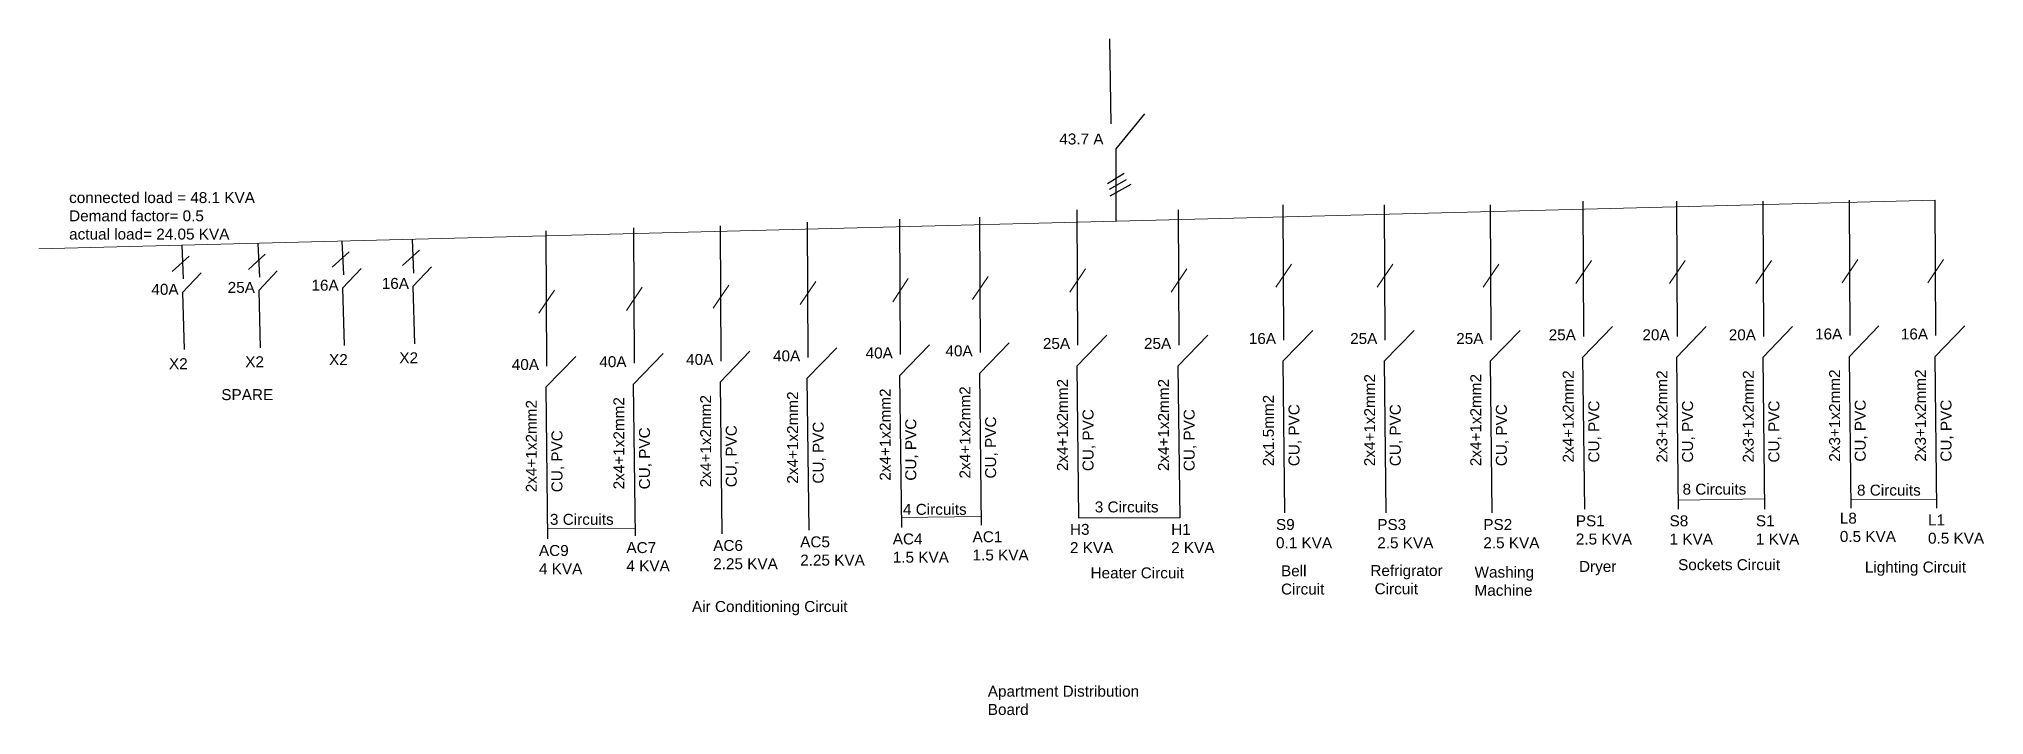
# Model space of a CAD drawing. Header units: inches. Extents: x 14 to 158, y 51 to 94.
# Drawn here: x 60.34 to 95.87, y 51.24 to 63.59 of the extents above; entities that cross this region are included whole.
import ezdxf

# ---------------------------------------------------------------- set-up
doc = ezdxf.new("R2010")
doc.units = ezdxf.units.IN
doc.header["$LTSCALE"] = 0.6
doc.header["$MEASUREMENT"] = 0
doc.linetypes.add('DASHED', pattern=[0.75, 0.5, -0.25])
doc.layers.add('AC-HI.WALL', color=3, linetype='DASHED')
for name, color, linetype, lineweight in [('Layer2', 250, 'Continuous', 0), ('POWER', 4, 'Continuous', 0), ('purple', 6, 'Continuous', 30), ('text', 3, 'Continuous', 0), ('TEXT-ELC', 3, 'Continuous', 0)]:
    doc.layers.add(name, color=color, linetype=linetype, lineweight=lineweight)
doc.styles.get("Standard").update_dxf_attribs({"font": 'arial.ttf'})

msp = doc.modelspace()

# ---------------------------------------------------------------- texts
at = {"layer": 'AC-HI.WALL', "linetype": 'Continuous', "char_height": 0.2, "attachment_point": 1}
for s, width, insert in [('43.7 A', 1.06562, (78.976, 61.864)), ('Apartment Distribution\\PBoard', 11.14375, (77.67, 51.775))]:
    msp.add_mtext_dynamic_manual_height_columns(s, width=width, gutter_width=1, heights=[0], dxfattribs=dict(at, insert=insert))
at = {"layer": 'text', "linetype": 'Continuous', "char_height": 0.2, "attachment_point": 1}
for s, width, insert in [('25A', 0.61992, (87.915, 58.287)), ('20A', 0.61992, (89.627, 58.287)), ('20A', 0.61992, (91.204, 58.287)), ('16A', 0.61992, (92.781, 58.302)), ('16A', 0.61992, (92.781, 58.302)), ('16A', 0.61992, (94.348, 58.302)), ('40A', 0.61992, (75.438, 57.955)), ('40A', 0.61992, (76.896, 57.994)), ('25A', 0.61992, (78.676, 58.129)), ('25A', 0.61992, (80.523, 58.129)), ('16A', 0.61992, (82.438, 58.219)), ('25A', 0.61992, (84.288, 58.219)), ('25A', 0.61992, (86.226, 58.219)), ('40A', 0.61992, (68.975, 57.744)), ('40A', 0.61992, (70.574, 57.796)), ('40A', 0.61992, (72.159, 57.836)), ('40A', 0.61992, (73.747, 57.902)), ('8 Circuits', 1.45268, (90.36, 55.467)), ('8 Circuits', 1.45268, (93.547, 55.449)), ('4 Circuits', 1.45268, (76.12, 55.098)), ('3 Circuits', 1.45268, (79.624, 55.142)), ('3 Circuits', 1.45268, (69.672, 54.915)), ('H3\\P2 KVA', 1.32804, (79.171, 54.732)), ('H1\\P2 KVA', 1.32804, (81.019, 54.732)), ('S9\\P0.1 KVA', 1.32804, (82.934, 54.821)), ('PS3\\P2.5 KVA', 1.32804, (84.784, 54.821)), ('PS2\\P2.5 KVA', 1.32804, (86.721, 54.821)), ('PS1\\P2.5 KVA', 1.32804, (88.411, 54.889)), ('S8\\P1 KVA', 1.32804, (90.123, 54.889)), ('S1\\P1 KVA', 1.32804, (91.7, 54.889)), ('L8\\P0.5 KVA', 1.32804, (93.233, 54.936)), ('L1\\P0.5 KVA', 1.32804, (94.844, 54.904)), ('AC7\\P4 KVA', 1.32804, (71.069, 54.399)), ('AC6\\P2.25 KVA', 1.32804, (72.654, 54.438)), ('AC5\\P2.25 KVA', 1.32804, (74.243, 54.504)), ('AC4\\P1.5 KVA', 1.32804, (75.934, 54.557)), ('AC1\\P1.5 KVA', 1.32804, (77.392, 54.597)), ('AC9\\P4 KVA', 1.32804, (69.471, 54.346))]:
    msp.add_mtext_dynamic_manual_height_columns(s, width=width, gutter_width=1, heights=[0], dxfattribs=dict(at, insert=insert))
at = {"layer": 'text', "linetype": 'Continuous', "char_height": 0.2, "attachment_point": 1, "rotation": 90}
for s, insert in [('2x4+1x2mm2', (77.153, 55.561)), ('2x4+1x2mm2', (78.933, 55.696)), ('2x4+1x2mm2', (80.78, 55.696)), ('2x4+1x2mm2', (84.545, 55.786)), ('2x4+1x2mm2', (86.483, 55.786)), ('2x4+1x2mm2', (88.172, 55.853)), ('2x3+1x2mm2', (89.884, 55.853)), ('2x3+1x2mm2', (91.461, 55.853)), ('2x3+1x2mm2', (93.038, 55.869)), ('2x3+1x2mm2', (93.038, 55.869)), ('2x3+1x2mm2', (94.605, 55.869)), ('2x4+1x2mm2', (69.232, 55.31)), ('2x4+1x2mm2', (70.831, 55.363)), ('2x4+1x2mm2', (72.416, 55.402)), ('2x4+1x2mm2', (74.004, 55.468)), ('2x4+1x2mm2', (75.695, 55.521)), ('2x1.5mm2', (82.695, 55.786)), ('CU, PVC', (83.163, 55.786)), ('CU, PVC', (85.013, 55.786)), ('CU, PVC', (86.951, 55.786)), ('CU, PVC', (88.64, 55.853)), ('CU, PVC', (90.352, 55.853)), ('CU, PVC', (91.929, 55.853)), ('CU, PVC', (93.506, 55.869)), ('CU, PVC', (93.506, 55.869)), ('CU, PVC', (95.073, 55.869)), ('CU, PVC', (72.884, 55.402)), ('CU, PVC', (74.472, 55.468)), ('CU, PVC', (76.163, 55.521)), ('CU, PVC', (77.621, 55.561)), ('CU, PVC', (79.401, 55.696)), ('CU, PVC', (81.248, 55.696)), ('CU, PVC', (69.7, 55.31)), ('CU, PVC', (71.299, 55.363))]:
    msp.add_mtext_dynamic_manual_height_columns(s, width=6.39155, gutter_width=1, heights=[0], dxfattribs=dict(at, insert=insert))
at = {"layer": 'TEXT-ELC', "linetype": 'Continuous', "char_height": 0.2, "attachment_point": 1}
for s, width, insert in [('connected load = 48.1 KVA\\PDemand factor= 0.5\\Pactual load= 24.05 KVA', 6.14041, (60.889, 60.794)), ('40A', 0.57474, (62.392, 59.118)), ('25A', 0.57474, (63.785, 59.153)), ('16A', 0.57474, (65.316, 59.193)), ('16A', 0.57474, (66.6, 59.226)), ('X2', 0.39623, (62.713, 57.759)), ('X2', 0.39623, (64.106, 57.795)), ('X2', 0.39623, (65.637, 57.834)), ('X2', 0.39623, (66.921, 57.867)), ('SPARE', 0.18831, (63.669, 57.194)), ('Dryer', 8.64529, (88.469, 54.055)), ('Sockets Circuit', 8.64529, (90.279, 54.087)), ('Lighting Circuit', 8.64529, (93.69, 54.044)), ('Heater Circuit', 8.64529, (79.547, 53.937)), ('Bell\\PCircuit', 8.64529, (83.026, 53.975)), ('Refrigrator\\P Circuit', 8.64529, (84.658, 53.98)), ('Washing\\PMachine', 8.64529, (86.561, 53.952)), ('Air Conditioning Circuit', 8.64529, (72.267, 53.323))]:
    msp.add_mtext_dynamic_manual_height_columns(s, width=width, gutter_width=1, heights=[0], dxfattribs=dict(at, insert=insert))

# ---------------------------------------------------------------- linework, layer by layer
at = {"layer": 'AC-HI.WALL', "linetype": 'Continuous'}
for p, q in [((80.158, 61.132), (79.858, 60.943)), ((80.196, 61.018), (79.888, 60.843)), ((80.284, 60.935), (79.897, 60.722))]:
    msp.add_line(p, q, dxfattribs=at)
at = {"layer": 'Layer2', "linetype": 'Continuous'}
for p, q in [((91.855, 55.193), (90.278, 55.164)), ((94.999, 55.183), (93.432, 55.174)), ((76.089, 54.848), (77.547, 54.868)), ((79.328, 54.844), (81.176, 54.844)), ((69.626, 54.642), (71.225, 54.651))]:
    msp.add_line(p, q, dxfattribs=at)
at = {"layer": 'POWER', "linetype": 'Continuous'}
msp.add_line((94.976, 60.646), (60.337, 59.755), dxfattribs=at)
at = {"layer": 'purple', "linetype": 'Continuous'}
for p, q in [((79.924, 62.043), (79.901, 63.593)), ((80.015, 61.587), (80.54, 62.225)), ((80.016, 60.261), (80.015, 61.587)), ((79.316, 58), (79.304, 60.473)), ((81.163, 58), (81.151, 60.473)), ((83.078, 58.09), (83.066, 60.563)), ((84.928, 58.09), (84.916, 60.563)), ((86.866, 58.09), (86.854, 60.563)), ((88.555, 58.157), (88.543, 60.63)), ((90.268, 58.157), (90.255, 60.63)), ((91.845, 58.157), (91.832, 60.63)), ((93.422, 58.173), (93.409, 60.646)), ((93.422, 58.173), (93.409, 60.646)), ((94.989, 58.173), (94.976, 60.646)), ((69.616, 57.614), (69.603, 60.087)), ((71.214, 57.667), (71.202, 60.14)), ((72.799, 57.707), (72.787, 60.179)), ((74.387, 57.773), (74.375, 60.245)), ((76.078, 57.825), (76.066, 60.298)), ((77.536, 57.865), (77.524, 60.338)), ((62.946, 59.823), (62.974, 59.207)), ((64.339, 59.858), (64.367, 59.242)), ((65.87, 59.898), (65.898, 59.282)), ((67.154, 59.931), (67.182, 59.315)), ((64.353, 58.998), (64.691, 59.358)), ((65.885, 59.037), (66.223, 59.397)), ((67.169, 59.07), (67.507, 59.43)), ((62.961, 58.962), (63.299, 59.322)), ((64.353, 58.998), (64.38, 57.951)), ((65.885, 59.037), (65.912, 57.991)), ((67.169, 59.07), (67.196, 58.024)), ((62.961, 58.962), (62.988, 57.916)), ((88.535, 57.771), (89.082, 58.336)), ((90.247, 57.771), (90.794, 58.336)), ((91.824, 57.771), (92.371, 58.336)), ((93.401, 57.787), (93.948, 58.351)), ((93.401, 57.787), (93.948, 58.351)), ((94.968, 57.787), (95.515, 58.351)), ((74.367, 57.386), (74.914, 57.951)), ((76.058, 57.439), (76.605, 58.004)), ((77.516, 57.479), (78.063, 58.043)), ((79.296, 57.614), (79.843, 58.178)), ((81.143, 57.614), (81.69, 58.178)), ((83.058, 57.703), (83.605, 58.268)), ((84.908, 57.703), (85.455, 58.268)), ((86.845, 57.703), (87.392, 58.268)), ((69.595, 57.228), (70.142, 57.793)), ((71.194, 57.281), (71.741, 57.845)), ((72.779, 57.32), (73.326, 57.885)), ((79.296, 57.614), (79.296, 57.614)), ((79.296, 57.614), (79.328, 54.844)), ((81.143, 57.614), (81.143, 57.614)), ((81.143, 57.614), (81.176, 54.844)), ((83.058, 57.703), (83.058, 57.703)), ((83.058, 57.703), (83.09, 54.934)), ((84.908, 57.703), (84.908, 57.703)), ((84.908, 57.703), (84.941, 54.934)), ((86.845, 57.703), (86.845, 57.703)), ((86.845, 57.703), (86.878, 54.934)), ((88.535, 57.771), (88.535, 57.771)), ((88.535, 57.771), (88.568, 55.001)), ((90.247, 57.771), (90.247, 57.771)), ((90.247, 57.771), (90.28, 55.001)), ((91.824, 57.771), (91.824, 57.771)), ((91.824, 57.771), (91.857, 55.001)), ((93.401, 57.787), (93.401, 57.787)), ((93.401, 57.787), (93.434, 55.017)), ((93.401, 57.787), (93.401, 57.787)), ((93.401, 57.787), (93.434, 55.017)), ((94.968, 57.787), (94.968, 57.787)), ((94.968, 57.787), (95.001, 55.017)), ((69.595, 57.228), (69.595, 57.228)), ((69.595, 57.228), (69.628, 54.458)), ((71.194, 57.281), (71.194, 57.281)), ((71.194, 57.281), (71.226, 54.511)), ((72.779, 57.32), (72.779, 57.32)), ((72.779, 57.32), (72.811, 54.551)), ((74.367, 57.386), (74.367, 57.386)), ((74.367, 57.386), (74.4, 54.616)), ((76.058, 57.439), (76.058, 57.439)), ((76.058, 57.439), (76.091, 54.669)), ((77.516, 57.479), (77.516, 57.479)), ((77.516, 57.479), (77.549, 54.709))]:
    msp.add_line(p, q, dxfattribs=at)
at = {"layer": 'text', "linetype": 'Continuous'}
for p, q in [((79.456, 59.39), (79.171, 58.966)), ((81.303, 59.39), (81.018, 58.966)), ((83.218, 59.479), (82.933, 59.055)), ((85.068, 59.479), (84.783, 59.055)), ((87.006, 59.479), (86.721, 59.055)), ((88.695, 59.547), (88.41, 59.123)), ((90.407, 59.547), (90.122, 59.123)), ((91.984, 59.547), (91.699, 59.123)), ((93.561, 59.563), (93.276, 59.139)), ((93.561, 59.563), (93.276, 59.139)), ((95.128, 59.563), (94.843, 59.139)), ((69.755, 59.004), (69.47, 58.58)), ((71.354, 59.057), (71.069, 58.633)), ((72.939, 59.096), (72.654, 58.672)), ((74.527, 59.162), (74.242, 58.738)), ((76.218, 59.215), (75.933, 58.791)), ((77.676, 59.255), (77.391, 58.831))]:
    msp.add_line(p, q, dxfattribs=at)
at = {"layer": 'TEXT-ELC', "linetype": 'Continuous'}
for p, q in [((66.003, 59.701), (65.695, 59.42)), ((67.287, 59.734), (66.979, 59.453)), ((63.079, 59.626), (62.771, 59.345)), ((64.471, 59.662), (64.163, 59.381))]:
    msp.add_line(p, q, dxfattribs=at)

msp.set_redraw_order([(e.dxf.handle, doc.entitydb.next_handle()) for e in msp.query("TEXT MTEXT ATTDEF DIMENSION ARC_DIMENSION")])  # texts and dimensions are drawn at this point

doc.saveas('drawing.dxf')
